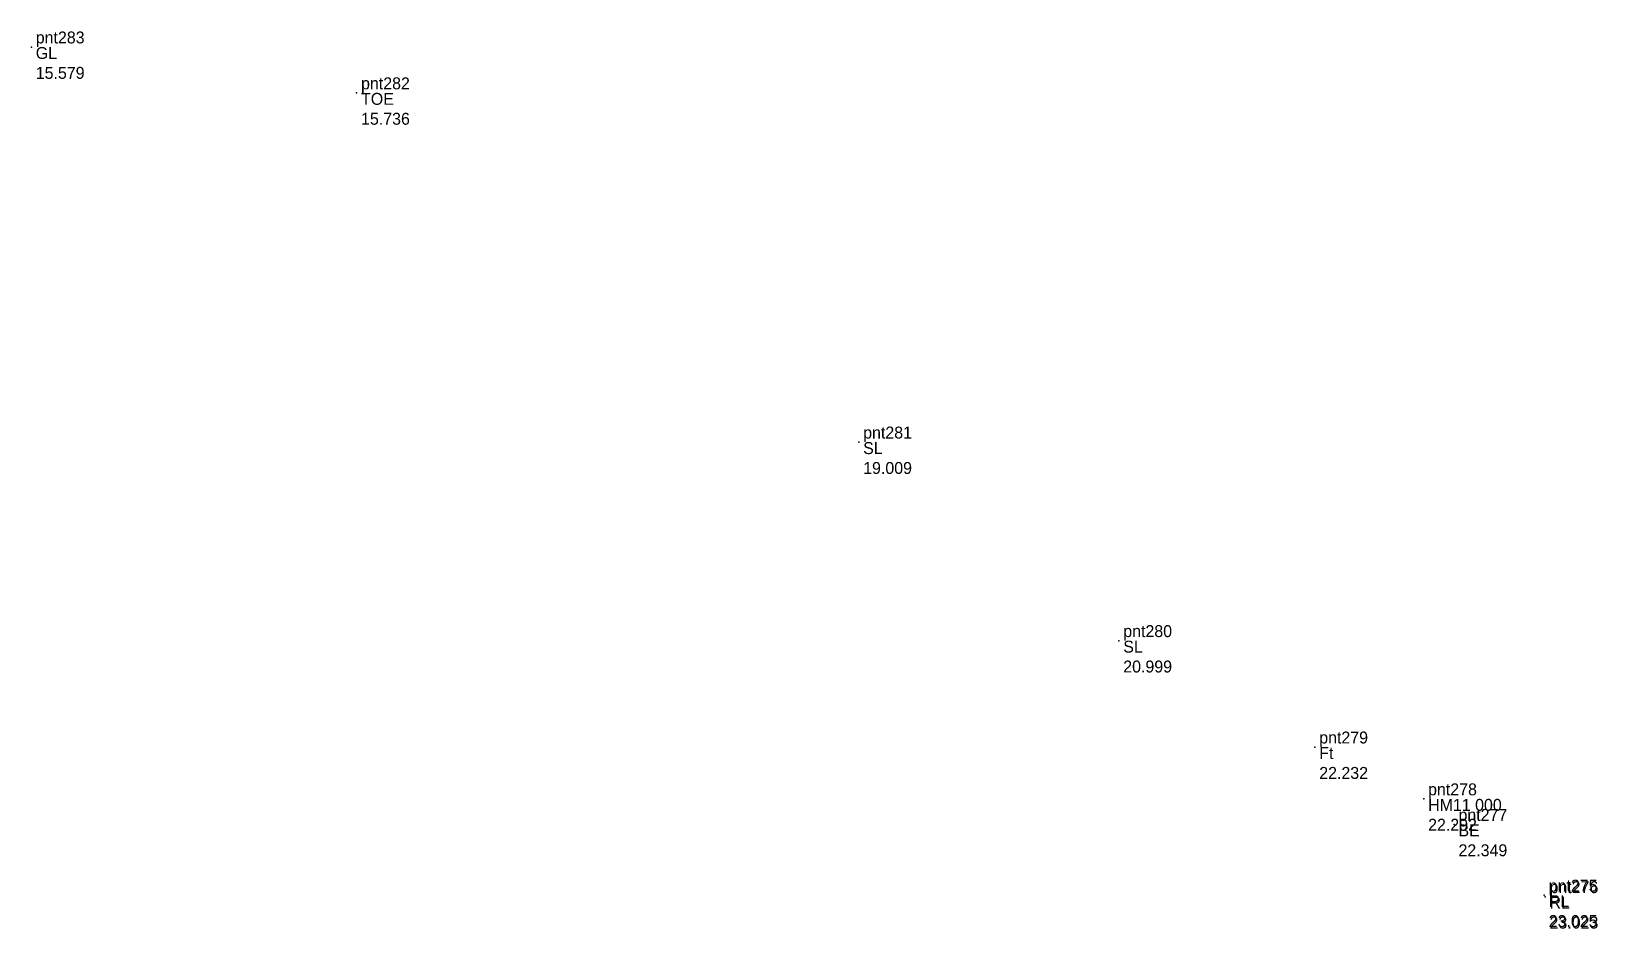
# Model space of a CAD drawing. Header units: metres. Extents: x 169978 to 830021, y 964681 to 1014880.
# Drawn here: x 179148.32 to 179168.02, y 981917.43 to 981928.71 of the extents above; entities that cross this region are included whole.
import ezdxf

# ---------------------------------------------------------------- set-up
doc = ezdxf.new("R2010")
doc.units = ezdxf.units.M

msp = doc.modelspace()

# ---------------------------------------------------------------- texts
at = {"layer": 'TN TO MDU CS L.H.S CH 10-800 TO 14-600_Code', "char_height": 0.15, "attachment_point": 1}
for s, insert, width in [(' GL', (179148.324, 981928.515, 15.579), 0.45), (' TOE', (179152.414, 981927.938, 15.736), 0.6), (' SL', (179158.727, 981923.546, 19.009), 0.45), (' SL', (179161.997, 981921.049, 20.999), 0.45), (' Ft', (179164.461, 981919.711, 22.232), 0.45), (' HM11 000', (179165.83, 981919.059, 22.292), 1.35), (' BE', (179166.212, 981918.738, 22.349), 0.45), (' RL', (179167.346, 981917.848, 23.025), 0.45), (' RL', (179167.357, 981917.829, 23.023), 0.45)]:
    msp.add_mtext(s, dxfattribs=dict(at, insert=insert, width=width))
at = {"layer": 'TN TO MDU CS L.H.S CH 10-800 TO 14-600_Height', "char_height": 0.15, "width": 1.08, "attachment_point": 1}
for s, insert in [('\\P 15.579', (179148.324, 981928.515, 15.579)), ('\\P 15.736', (179152.414, 981927.938, 15.736)), ('\\P 19.009', (179158.727, 981923.546, 19.009)), ('\\P 20.999', (179161.997, 981921.049, 20.999)), ('\\P 22.232', (179164.461, 981919.711, 22.232)), ('\\P 22.292', (179165.83, 981919.059, 22.292)), ('\\P 22.349', (179166.212, 981918.738, 22.349)), ('\\P 23.025', (179167.346, 981917.848, 23.025)), ('\\P 23.023', (179167.357, 981917.829, 23.023))]:
    msp.add_mtext(s, dxfattribs=dict(at, insert=insert))
at = {"layer": 'TN TO MDU CS L.H.S CH 10-800 TO 14-600_Name', "char_height": 0.15, "width": 1.05, "attachment_point": 7}
for s, insert in [(' pnt283', (179148.324, 981928.515, 15.579)), (' pnt282', (179152.414, 981927.938, 15.736)), (' pnt281', (179158.727, 981923.546, 19.009)), (' pnt280', (179161.997, 981921.049, 20.999)), (' pnt279', (179164.461, 981919.711, 22.232)), (' pnt278', (179165.83, 981919.059, 22.292)), (' pnt277', (179166.212, 981918.738, 22.349)), (' pnt275', (179167.346, 981917.848, 23.025)), (' pnt276', (179167.357, 981917.829, 23.023))]:
    msp.add_mtext(s, dxfattribs=dict(at, insert=insert))

# ---------------------------------------------------------------- linework, layer by layer
at = {"layer": 'TN TO MDU CS L.H.S CH 10-800 TO 14-600_Survey'}
for p in [(179148.324, 981928.515, 15.579), (179152.414, 981927.938, 15.736), (179158.727, 981923.546, 19.009), (179161.997, 981921.049, 20.999), (179164.461, 981919.711, 22.232), (179165.83, 981919.059, 22.292), (179166.212, 981918.738, 22.349), (179167.346, 981917.848, 23.025), (179167.357, 981917.829, 23.023)]:
    msp.add_point(p, dxfattribs=at)

msp.set_redraw_order([(e.dxf.handle, doc.entitydb.next_handle()) for e in msp.query("TEXT MTEXT ATTDEF DIMENSION ARC_DIMENSION")])  # texts and dimensions are drawn at this point

doc.saveas('drawing.dxf')
